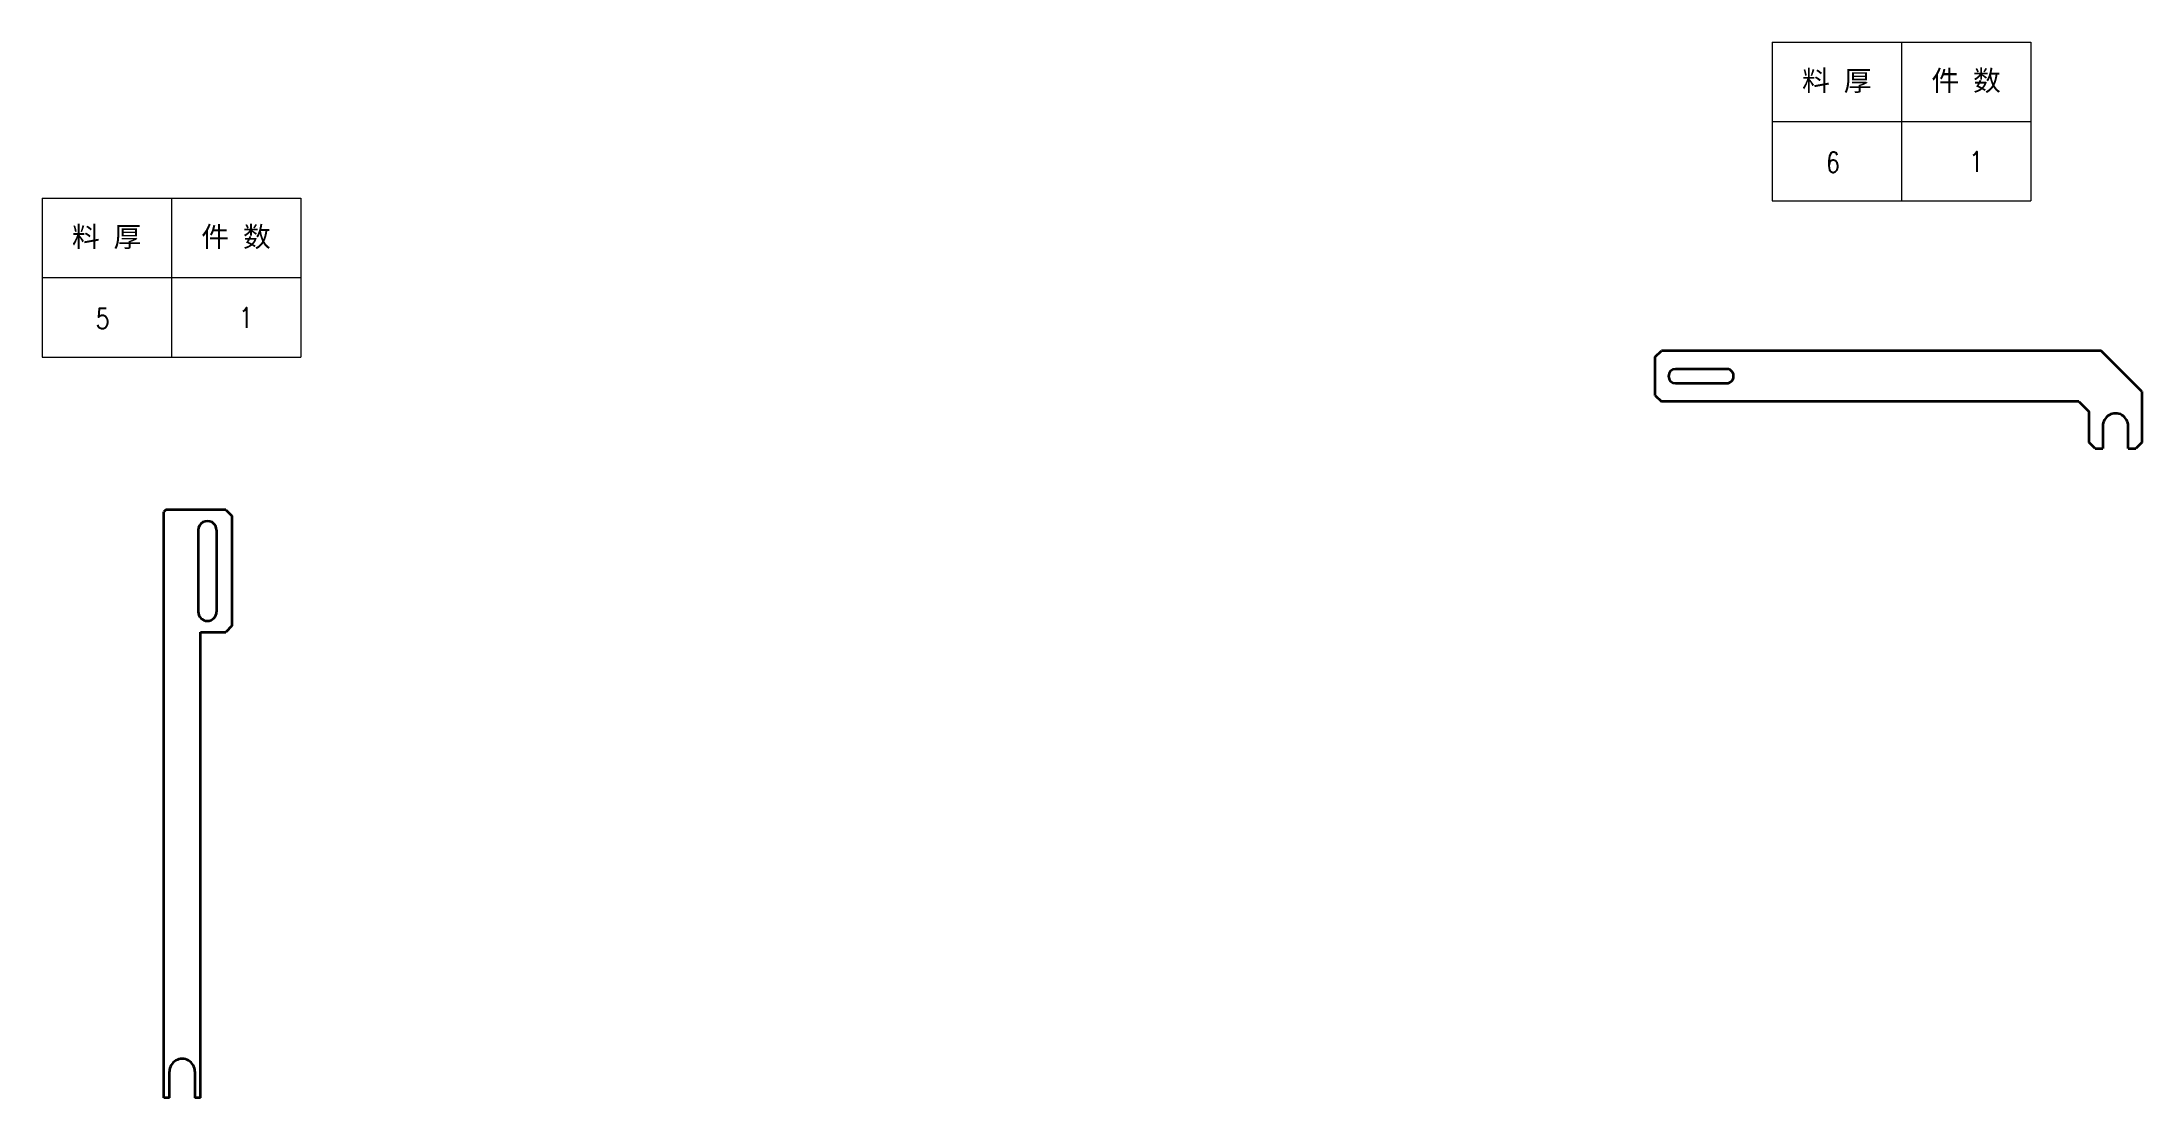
# Model space of a CAD drawing. Header units: millimetres. Extents: x -49572 to 104182, y -50696 to 51993.
# Drawn here: x -47112 to -46081, y 49606 to 50124 of the extents above; entities that cross this region are included whole.
import ezdxf
from ezdxf.enums import TextEntityAlignment as Align

# ---------------------------------------------------------------- set-up
doc = ezdxf.new("R2010")
doc.units = ezdxf.units.MM
doc.header["$LTSCALE"] = 0.5
doc.layers.add('标注线', color=3, linetype='Continuous', lineweight=18)
doc.styles.add('DIM', font='romans.shx', dxfattribs={"width": 0.8, "bigfont": 'bigfont.shx'})
doc.styles.get("Standard").update_dxf_attribs({"font": 'simplex.shx'})

# ---------------------------------------------------------------- blocks, each defined once
blk = doc.blocks.new('*T363')
at = {"color": 0, "linetype": 'ByBlock', "lineweight": -2, "transparency": 16777216}
for p, q in [((0, 0), (127, 0)), ((0, 0), (0, -78)), ((63.5, 0), (63.5, -78)), ((127, 0), (127, -78)), ((0, -39), (127, -39)), ((0, -78), (127, -78))]:
    blk.add_line(p, q, dxfattribs=at)
at = {"color": 0, "transparency": 16777216, "char_height": 10, "width": 60.5, "attachment_point": 5}
for s, insert in [('{\\fSimSun|b0|i0|c134|p2;料 厚}', (31.75, -19.5)), ('{\\fSimSun|b0|i0|c134|p2;件 数}', (95.25, -19.5))]:
    blk.add_mtext(s, dxfattribs=dict(at, insert=insert))
blk = doc.blocks.new('拆图参数')
blk.add_blockref('*T363', (-63.5, 78))
at = {"style": 'DIM', "width": 0.8}
blk.add_attdef('6', text='', height=10, dxfattribs=at).set_placement((-37.1, 18.9), align=Align.MIDDLE_LEFT)
blk.add_attdef('1', text='', height=10, dxfattribs=at).set_placement((36.6, 19.3), align=Align.MIDDLE_CENTER)

msp = doc.modelspace()

# ---------------------------------------------------------------- linework, layer by layer
at = {"color": 7, "lineweight": 35, "ltscale": 0.106066}
for p, q in [((-46320.375, 49969.824), (-46317.375, 49972.824)), ((-46320.375, 49950.824), (-46317.375, 49947.824)), ((-46104.395, 49924.824), (-46107.395, 49927.824)), ((-47022.174, 49894.72), (-47019.174, 49891.72)), ((-47019.174, 49837.72), (-47022.174, 49834.72))]:
    msp.add_line(p, q, dxfattribs=at)
at = {"color": 7, "lineweight": 35}
for p, q in [((-46101.395, 49972.824), (-46317.375, 49972.824)), ((-46081.395, 49952.824), (-46101.395, 49972.824)), ((-46285.375, 49963.824), (-46310.375, 49963.824)), ((-46310.375, 49956.824), (-46285.375, 49956.824)), ((-46081.395, 49952.824), (-46081.395, 49927.824)), ((-46112.395, 49947.824), (-46317.375, 49947.824)), ((-47052.573, 49606.08), (-47052.573, 49893.72)), ((-47022.174, 49894.72), (-47051.573, 49894.72)), ((-47019.174, 49891.72), (-47019.174, 49837.72)), ((-47035.674, 49884.72), (-47035.674, 49844.72)), ((-47026.674, 49884.72), (-47026.674, 49844.72)), ((-47034.573, 49606.08), (-47034.573, 49834.72))]:
    msp.add_line(p, q, dxfattribs=at)
at = {"color": 7, "lineweight": 35, "ltscale": 0.475}
msp.add_line((-46320.375, 49950.824), (-46320.375, 49969.824), dxfattribs=at)
at = {"color": 7, "lineweight": 35, "ltscale": 0.176777}
msp.add_line((-46112.395, 49947.824), (-46107.395, 49942.824), dxfattribs=at)
at = {"color": 7, "lineweight": 35, "ltscale": 0.375}
msp.add_line((-46107.395, 49927.824), (-46107.395, 49942.824), dxfattribs=at)
at = {"color": 7, "lineweight": 35, "ltscale": 0.275}
for p, q in [((-46100.645, 49935.824), (-46100.645, 49924.824)), ((-46088.145, 49924.824), (-46088.145, 49935.824))]:
    msp.add_line(p, q, dxfattribs=at)
at = {"color": 7, "lineweight": 35, "ltscale": 0.09375}
for p, q in [((-46104.395, 49924.824), (-46100.645, 49924.824)), ((-46088.145, 49924.824), (-46084.395, 49924.824))]:
    msp.add_line(p, q, dxfattribs=at)
at = {"color": 7, "lineweight": 35, "ltscale": 0.106064}
msp.add_line((-46081.395, 49927.824), (-46084.395, 49924.824), dxfattribs=at)
at = {"color": 7, "lineweight": 35, "ltscale": 0.035355}
msp.add_line((-47051.573, 49894.72), (-47052.573, 49893.72), dxfattribs=at)
at = {"color": 7, "lineweight": 35, "ltscale": 0.309985}
msp.add_line((-47034.573, 49834.72), (-47022.174, 49834.72), dxfattribs=at)
at = {"color": 7, "lineweight": 35, "ltscale": 0.325031}
for p, q in [((-47049.823, 49606.08), (-47049.823, 49619.082)), ((-47037.323, 49619.082), (-47037.323, 49606.08))]:
    msp.add_line(p, q, dxfattribs=at)
at = {"color": 7, "lineweight": 35, "ltscale": 0.06875}
for p, q in [((-47049.823, 49606.08), (-47052.573, 49606.08)), ((-47034.573, 49606.08), (-47037.323, 49606.08))]:
    msp.add_line(p, q, dxfattribs=at)
at = {"color": 7, "lineweight": 35}
for centre, radius, start, end in [((-46310.375, 49960.324), 3.5, 90.000003, 269.999997), ((-46285.375, 49960.324), 3.5, 269.999997, 90.000003), ((-46094.395, 49935.824), 6.25, 0, 180.000005), ((-47031.174, 49884.72), 4.5, 360, 180.000005), ((-47031.174, 49844.72), 4.5, 180.000005, 360), ((-47043.573, 49619.081), 6.25, 0, 180.000005)]:
    msp.add_arc(centre, radius, start, end, dxfattribs=at)

# ---------------------------------------------------------------- block references
at = {"layer": '标注线'}
for p, values in [((-46199.495, 50046.303), {'1': '1', '6': '6'}), ((-47048.899, 49969.686), {'1': '1', '6': '5'})]:
    msp.add_blockref('拆图参数', p, dxfattribs=at).add_auto_attribs(values)

doc.saveas('drawing.dxf')
